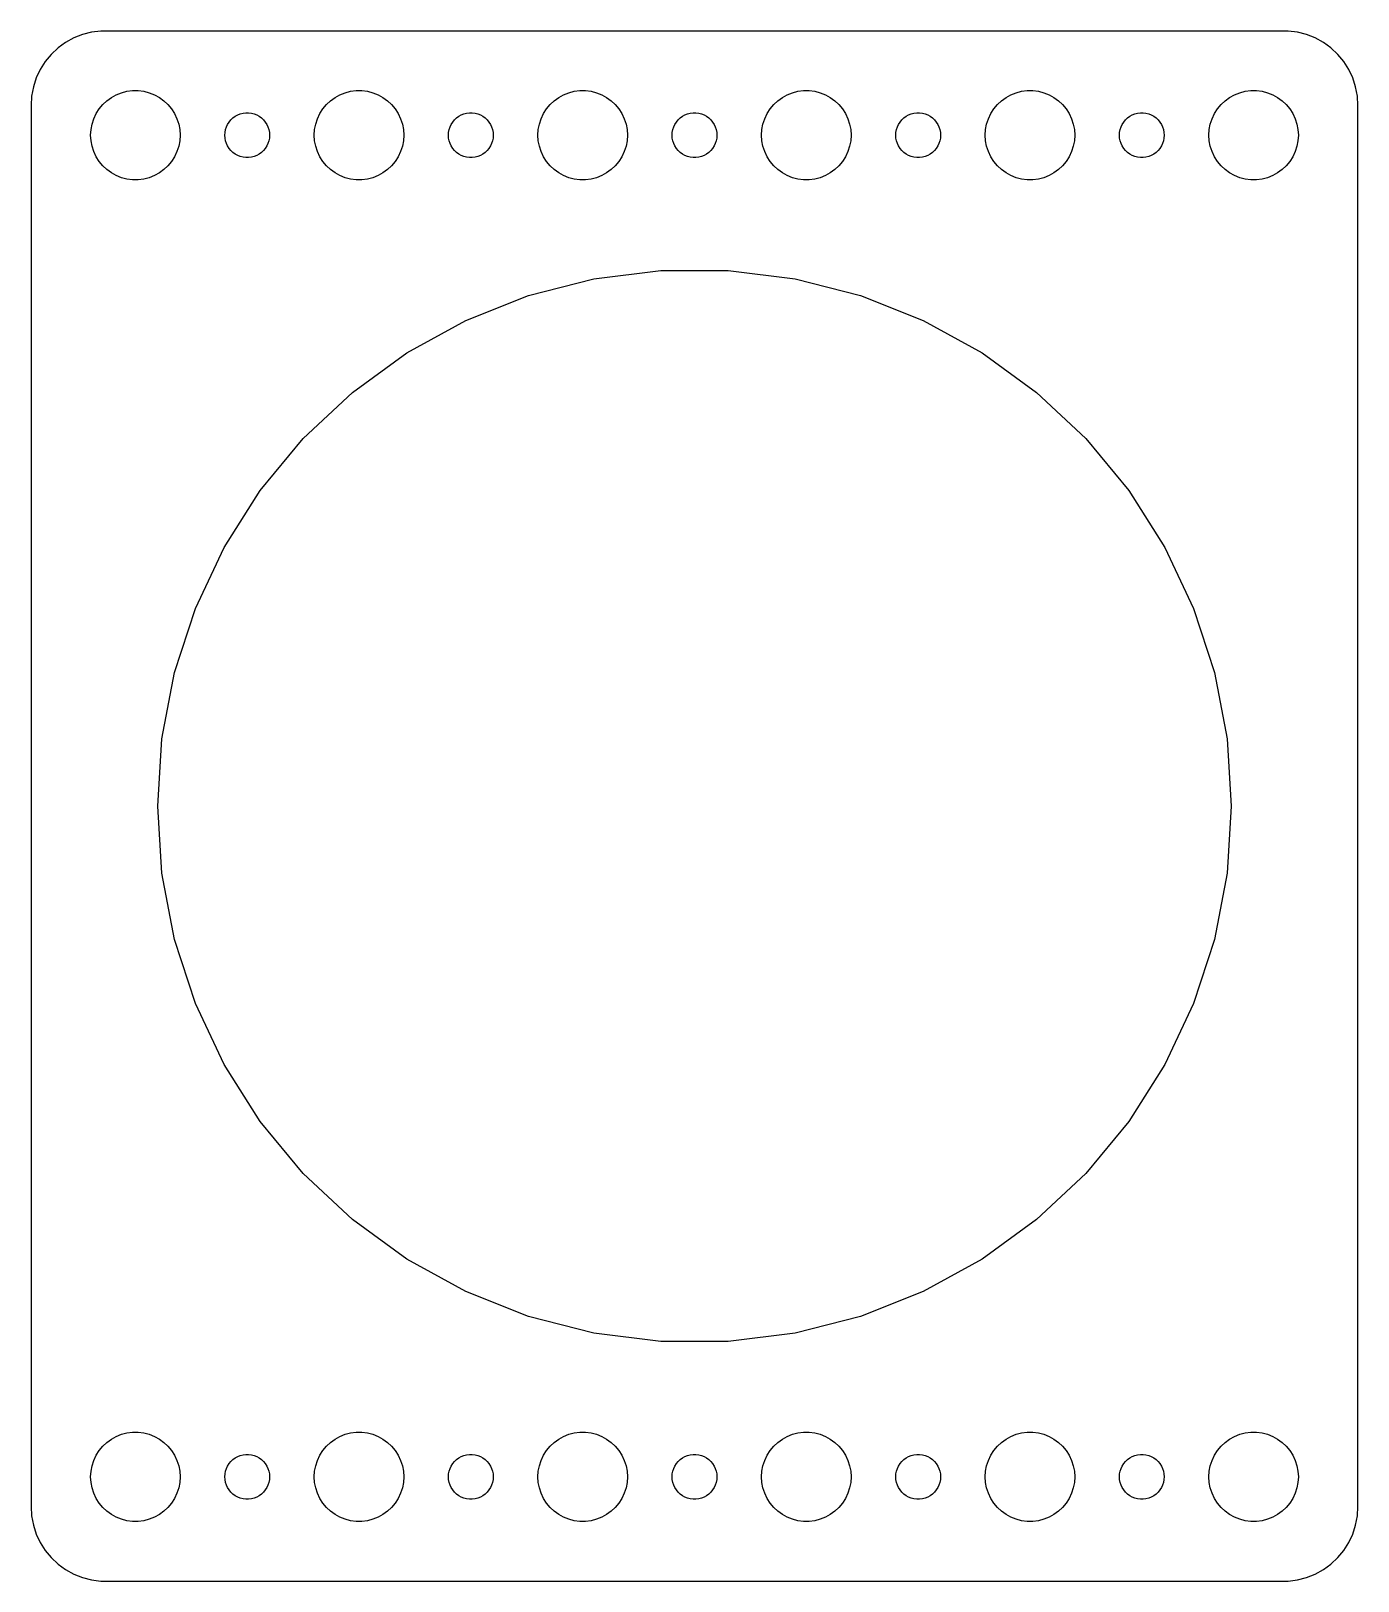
# Model space of a CAD drawing. Header units: metres. Extents: x -44 to 44, y -52 to 52.
import ezdxf

# ---------------------------------------------------------------- set-up
doc = ezdxf.new("R2010")
doc.units = ezdxf.units.M

msp = doc.modelspace()

# ---------------------------------------------------------------- linework, layer by layer
for p, q in [((-39.8139, 51.9901), (-40.4369, 51.9114)), ((39.8139, 51.9901), (-39.8139, 51.9901)), ((40.4369, 51.9114), (39.8139, 51.9901)), ((-42.1791, 51.2216), (-42.6871, 50.8526)), ((-41.6289, 51.5241), (-42.1791, 51.2216)), ((-41.0451, 51.7553), (-41.6289, 51.5241)), ((-40.4369, 51.9114), (-41.0451, 51.7553)), ((41.0451, 51.7553), (40.4369, 51.9114)), ((41.6289, 51.5241), (41.0451, 51.7553)), ((42.1791, 51.2216), (41.6289, 51.5241)), ((42.6871, 50.8526), (42.1791, 51.2216)), ((-43.5451, 49.9389), (-43.8815, 49.4088)), ((-43.1448, 50.4227), (-43.5451, 49.9389)), ((-42.6871, 50.8526), (-43.1448, 50.4227)), ((43.1448, 50.4227), (42.6871, 50.8526)), ((43.5451, 49.9389), (43.1448, 50.4227)), ((43.8815, 49.4088), (43.5451, 49.9389)), ((-43.8815, 49.4088), (-44.1489, 48.8406)), ((44.1489, 48.8406), (43.8815, 49.4088)), ((-44.3429, 48.2434), (-44.4606, 47.6267)), ((-44.1489, 48.8406), (-44.3429, 48.2434)), ((-38.7773, 47.7145), (-38.427, 47.8532)), ((-38.427, 47.8532), (-38.0621, 47.9469)), ((-38.0621, 47.9469), (-37.6884, 47.9941)), ((-37.6884, 47.9941), (-37.3116, 47.9941)), ((-37.3116, 47.9941), (-36.9379, 47.9469)), ((-36.9379, 47.9469), (-36.5729, 47.8532)), ((-36.5729, 47.8532), (-36.2227, 47.7145)), ((-23.7773, 47.7145), (-23.427, 47.8532)), ((-23.427, 47.8532), (-23.0621, 47.9469)), ((-23.0621, 47.9469), (-22.6884, 47.9941)), ((-22.6884, 47.9941), (-22.3116, 47.9941)), ((-22.3116, 47.9941), (-21.9379, 47.9469)), ((-21.9379, 47.9469), (-21.5729, 47.8532)), ((-21.5729, 47.8532), (-21.2227, 47.7145)), ((-8.77733, 47.7145), (-8.42705, 47.8532)), ((-8.42705, 47.8532), (-8.06213, 47.9469)), ((-8.06213, 47.9469), (-7.68837, 47.9941)), ((-7.68837, 47.9941), (-7.31161, 47.9941)), ((-7.31161, 47.9941), (-6.93785, 47.9469)), ((-6.93785, 47.9469), (-6.57294, 47.8532)), ((-6.57294, 47.8532), (-6.22266, 47.7145)), ((6.22266, 47.7145), (6.57294, 47.8532)), ((6.57294, 47.8532), (6.93785, 47.9469)), ((6.93785, 47.9469), (7.31161, 47.9941)), ((7.31161, 47.9941), (7.68837, 47.9941)), ((7.68837, 47.9941), (8.06213, 47.9469)), ((8.06213, 47.9469), (8.42705, 47.8532)), ((8.42705, 47.8532), (8.77733, 47.7145)), ((21.2227, 47.7145), (21.5729, 47.8532)), ((21.5729, 47.8532), (21.9379, 47.9469)), ((21.9379, 47.9469), (22.3116, 47.9941)), ((22.3116, 47.9941), (22.6884, 47.9941)), ((22.6884, 47.9941), (23.0621, 47.9469)), ((23.0621, 47.9469), (23.427, 47.8532)), ((23.427, 47.8532), (23.7773, 47.7145)), ((36.2227, 47.7145), (36.5729, 47.8532)), ((36.5729, 47.8532), (36.9379, 47.9469)), ((36.9379, 47.9469), (37.3116, 47.9941)), ((37.3116, 47.9941), (37.6884, 47.9941)), ((37.6884, 47.9941), (38.0621, 47.9469)), ((38.0621, 47.9469), (38.427, 47.8532)), ((38.427, 47.8532), (38.7773, 47.7145)), ((44.3429, 48.2434), (44.1489, 48.8406)), ((44.4606, 47.6267), (44.3429, 48.2434)), ((-44.4606, 47.6267), (-44.5, 47)), ((-44.5, 47), (-44.5, -47)), ((-39.927, 46.7634), (-39.6869, 47.0536)), ((-39.6869, 47.0536), (-39.4123, 47.3115)), ((-39.4123, 47.3115), (-39.1075, 47.533)), ((-39.1075, 47.533), (-38.7773, 47.7145)), ((-36.2227, 47.7145), (-35.8925, 47.533)), ((-35.8925, 47.533), (-35.5877, 47.3115)), ((-35.5877, 47.3115), (-35.3131, 47.0536)), ((-35.3131, 47.0536), (-35.0729, 46.7634)), ((-24.927, 46.7634), (-24.6869, 47.0536)), ((-24.6869, 47.0536), (-24.4123, 47.3115)), ((-24.4123, 47.3115), (-24.1075, 47.533)), ((-24.1075, 47.533), (-23.7773, 47.7145)), ((-21.2227, 47.7145), (-20.8925, 47.533)), ((-20.8925, 47.533), (-20.5877, 47.3115)), ((-20.5877, 47.3115), (-20.3131, 47.0536)), ((-20.3131, 47.0536), (-20.0729, 46.7634)), ((-9.92705, 46.7634), (-9.6869, 47.0536)), ((-9.6869, 47.0536), (-9.41226, 47.3115)), ((-9.41226, 47.3115), (-9.10747, 47.533)), ((-9.10747, 47.533), (-8.77733, 47.7145)), ((-6.22266, 47.7145), (-5.89252, 47.533)), ((-5.89252, 47.533), (-5.58772, 47.3115)), ((-5.58772, 47.3115), (-5.31308, 47.0536)), ((-5.31308, 47.0536), (-5.07294, 46.7634)), ((5.07294, 46.7634), (5.31308, 47.0536)), ((5.31308, 47.0536), (5.58772, 47.3115)), ((5.58772, 47.3115), (5.89252, 47.533)), ((5.89252, 47.533), (6.22266, 47.7145)), ((8.77733, 47.7145), (9.10747, 47.533)), ((9.10747, 47.533), (9.41226, 47.3115)), ((9.41226, 47.3115), (9.6869, 47.0536)), ((9.6869, 47.0536), (9.92705, 46.7634)), ((20.0729, 46.7634), (20.3131, 47.0536)), ((20.3131, 47.0536), (20.5877, 47.3115)), ((20.5877, 47.3115), (20.8925, 47.533)), ((20.8925, 47.533), (21.2227, 47.7145)), ((23.7773, 47.7145), (24.1075, 47.533)), ((24.1075, 47.533), (24.4123, 47.3115)), ((24.4123, 47.3115), (24.6869, 47.0536)), ((24.6869, 47.0536), (24.927, 46.7634)), ((35.0729, 46.7634), (35.3131, 47.0536)), ((35.3131, 47.0536), (35.5877, 47.3115)), ((35.5877, 47.3115), (35.8925, 47.533)), ((35.8925, 47.533), (36.2227, 47.7145)), ((38.7773, 47.7145), (39.1075, 47.533)), ((39.1075, 47.533), (39.4123, 47.3115)), ((39.4123, 47.3115), (39.6869, 47.0536)), ((39.6869, 47.0536), (39.927, 46.7634)), ((44.5, 47), (44.4606, 47.6267)), ((44.5, -47), (44.5, 47)), ((-40.4057, 45.7461), (-40.2893, 46.1044)), ((-40.2893, 46.1044), (-40.1289, 46.4453)), ((-40.1289, 46.4453), (-39.927, 46.7634)), ((-35.0729, 46.7634), (-34.8711, 46.4453)), ((-34.8711, 46.4453), (-34.7107, 46.1044)), ((-34.7107, 46.1044), (-34.5942, 45.7461)), ((-31.3145, 45.7226), (-31.2135, 45.8817)), ((-31.2135, 45.8817), (-31.0934, 46.0268)), ((-31.0934, 46.0268), (-30.9561, 46.1558)), ((-30.9561, 46.1558), (-30.8037, 46.2665)), ((-30.8037, 46.2665), (-30.6387, 46.3572)), ((-30.6387, 46.3572), (-30.4635, 46.4266)), ((-30.4635, 46.4266), (-30.2811, 46.4734)), ((-30.2811, 46.4734), (-30.0942, 46.497)), ((-30.0942, 46.497), (-29.9058, 46.497)), ((-29.9058, 46.497), (-29.7189, 46.4734)), ((-29.7189, 46.4734), (-29.5365, 46.4266)), ((-29.5365, 46.4266), (-29.3613, 46.3572)), ((-29.3613, 46.3572), (-29.1963, 46.2665)), ((-29.1963, 46.2665), (-29.0439, 46.1558)), ((-29.0439, 46.1558), (-28.9065, 46.0268)), ((-28.9065, 46.0268), (-28.7865, 45.8817)), ((-28.7865, 45.8817), (-28.6855, 45.7226)), ((-25.4057, 45.7461), (-25.2893, 46.1044)), ((-25.2893, 46.1044), (-25.1289, 46.4453)), ((-25.1289, 46.4453), (-24.927, 46.7634)), ((-20.0729, 46.7634), (-19.8711, 46.4453)), ((-19.8711, 46.4453), (-19.7107, 46.1044)), ((-19.7107, 46.1044), (-19.5942, 45.7461)), ((-16.3145, 45.7226), (-16.2135, 45.8817)), ((-16.2135, 45.8817), (-16.0934, 46.0268)), ((-16.0934, 46.0268), (-15.9561, 46.1558)), ((-15.9561, 46.1558), (-15.8037, 46.2665)), ((-15.8037, 46.2665), (-15.6387, 46.3572)), ((-15.6387, 46.3572), (-15.4635, 46.4266)), ((-15.4635, 46.4266), (-15.2811, 46.4734)), ((-15.2811, 46.4734), (-15.0942, 46.497)), ((-15.0942, 46.497), (-14.9058, 46.497)), ((-14.9058, 46.497), (-14.7189, 46.4734)), ((-14.7189, 46.4734), (-14.5365, 46.4266)), ((-14.5365, 46.4266), (-14.3613, 46.3572)), ((-14.3613, 46.3572), (-14.1963, 46.2665)), ((-14.1963, 46.2665), (-14.0439, 46.1558)), ((-14.0439, 46.1558), (-13.9065, 46.0268)), ((-13.9065, 46.0268), (-13.7865, 45.8817)), ((-13.7865, 45.8817), (-13.6855, 45.7226)), ((-10.4057, 45.7461), (-10.2893, 46.1044)), ((-10.2893, 46.1044), (-10.1289, 46.4453)), ((-10.1289, 46.4453), (-9.92705, 46.7634)), ((-5.07294, 46.7634), (-4.87108, 46.4453)), ((-4.87108, 46.4453), (-4.71066, 46.1044)), ((-4.71066, 46.1044), (-4.59424, 45.7461)), ((-1.31445, 45.7226), (-1.21352, 45.8817)), ((-1.21352, 45.8817), (-1.09344, 46.0268)), ((-1.09344, 46.0268), (-0.95613, 46.1558)), ((-0.95613, 46.1558), (-0.80373, 46.2665)), ((-0.80373, 46.2665), (-0.63866, 46.3572)), ((-0.63866, 46.3572), (-0.46352, 46.4266)), ((-0.46352, 46.4266), (-0.28107, 46.4734)), ((-0.28107, 46.4734), (-0.09418, 46.497)), ((-0.09418, 46.497), (0.09418, 46.497)), ((0.09418, 46.497), (0.28107, 46.4734)), ((0.28107, 46.4734), (0.46352, 46.4266)), ((0.46352, 46.4266), (0.63866, 46.3572)), ((0.63866, 46.3572), (0.80373, 46.2665)), ((0.80373, 46.2665), (0.95613, 46.1558)), ((0.95613, 46.1558), (1.09344, 46.0268)), ((1.09344, 46.0268), (1.21352, 45.8817)), ((1.21352, 45.8817), (1.31445, 45.7226)), ((4.59424, 45.7461), (4.71066, 46.1044)), ((4.71066, 46.1044), (4.87108, 46.4453)), ((4.87108, 46.4453), (5.07294, 46.7634)), ((9.92705, 46.7634), (10.1289, 46.4453)), ((10.1289, 46.4453), (10.2893, 46.1044)), ((10.2893, 46.1044), (10.4057, 45.7461)), ((13.6855, 45.7226), (13.7865, 45.8817)), ((13.7865, 45.8817), (13.9065, 46.0268)), ((13.9065, 46.0268), (14.0439, 46.1558)), ((14.0439, 46.1558), (14.1963, 46.2665)), ((14.1963, 46.2665), (14.3613, 46.3572)), ((14.3613, 46.3572), (14.5365, 46.4266)), ((14.5365, 46.4266), (14.7189, 46.4734)), ((14.7189, 46.4734), (14.9058, 46.497)), ((14.9058, 46.497), (15.0942, 46.497)), ((15.0942, 46.497), (15.2811, 46.4734)), ((15.2811, 46.4734), (15.4635, 46.4266)), ((15.4635, 46.4266), (15.6387, 46.3572)), ((15.6387, 46.3572), (15.8037, 46.2665)), ((15.8037, 46.2665), (15.9561, 46.1558)), ((15.9561, 46.1558), (16.0934, 46.0268)), ((16.0934, 46.0268), (16.2135, 45.8817)), ((16.2135, 45.8817), (16.3145, 45.7226)), ((19.5942, 45.7461), (19.7107, 46.1044)), ((19.7107, 46.1044), (19.8711, 46.4453)), ((19.8711, 46.4453), (20.0729, 46.7634)), ((24.927, 46.7634), (25.1289, 46.4453)), ((25.1289, 46.4453), (25.2893, 46.1044)), ((25.2893, 46.1044), (25.4057, 45.7461)), ((28.6855, 45.7226), (28.7865, 45.8817)), ((28.7865, 45.8817), (28.9065, 46.0268)), ((28.9065, 46.0268), (29.0439, 46.1558)), ((29.0439, 46.1558), (29.1963, 46.2665)), ((29.1963, 46.2665), (29.3613, 46.3572)), ((29.3613, 46.3572), (29.5365, 46.4266)), ((29.5365, 46.4266), (29.7189, 46.4734)), ((29.7189, 46.4734), (29.9058, 46.497)), ((29.9058, 46.497), (30.0942, 46.497)), ((30.0942, 46.497), (30.2811, 46.4734)), ((30.2811, 46.4734), (30.4635, 46.4266)), ((30.4635, 46.4266), (30.6387, 46.3572)), ((30.6387, 46.3572), (30.8037, 46.2665)), ((30.8037, 46.2665), (30.9561, 46.1558)), ((30.9561, 46.1558), (31.0934, 46.0268)), ((31.0934, 46.0268), (31.2135, 45.8817)), ((31.2135, 45.8817), (31.3145, 45.7226)), ((34.5942, 45.7461), (34.7107, 46.1044)), ((34.7107, 46.1044), (34.8711, 46.4453)), ((34.8711, 46.4453), (35.0729, 46.7634)), ((39.927, 46.7634), (40.1289, 46.4453)), ((40.1289, 46.4453), (40.2893, 46.1044)), ((40.2893, 46.1044), (40.4057, 45.7461)), ((-40.5, 45), (-40.4763, 45.376)), ((-40.4763, 44.624), (-40.5, 45)), ((-40.4763, 45.376), (-40.4057, 45.7461)), ((-34.5942, 45.7461), (-34.5237, 45.376)), ((-34.5237, 45.376), (-34.5, 45)), ((-34.5, 45), (-34.5237, 44.624)), ((-31.5, 45), (-31.4882, 45.188)), ((-31.4882, 44.812), (-31.5, 45)), ((-31.4882, 45.188), (-31.4529, 45.373)), ((-31.4529, 44.627), (-31.4882, 44.812)), ((-31.4529, 45.373), (-31.3947, 45.5522)), ((-31.3947, 45.5522), (-31.3145, 45.7226)), ((-28.6855, 45.7226), (-28.6053, 45.5522)), ((-28.6053, 45.5522), (-28.5471, 45.373)), ((-28.5471, 45.373), (-28.5118, 45.188)), ((-28.5118, 44.812), (-28.5471, 44.627)), ((-28.5118, 45.188), (-28.5, 45)), ((-28.5, 45), (-28.5118, 44.812)), ((-25.5, 45), (-25.4763, 45.376)), ((-25.4763, 44.624), (-25.5, 45)), ((-25.4763, 45.376), (-25.4057, 45.7461)), ((-19.5942, 45.7461), (-19.5237, 45.376)), ((-19.5237, 45.376), (-19.5, 45)), ((-19.5, 45), (-19.5237, 44.624)), ((-16.5, 45), (-16.4882, 45.188)), ((-16.4882, 44.812), (-16.5, 45)), ((-16.4882, 45.188), (-16.4529, 45.373)), ((-16.4529, 44.627), (-16.4882, 44.812)), ((-16.4529, 45.373), (-16.3947, 45.5522)), ((-16.3947, 45.5522), (-16.3145, 45.7226)), ((-13.6855, 45.7226), (-13.6053, 45.5522)), ((-13.6053, 45.5522), (-13.5471, 45.373)), ((-13.5471, 45.373), (-13.5118, 45.188)), ((-13.5118, 44.812), (-13.5471, 44.627)), ((-13.5118, 45.188), (-13.5, 45)), ((-13.5, 45), (-13.5118, 44.812)), ((-10.5, 45), (-10.4763, 45.376)), ((-10.4763, 44.624), (-10.5, 45)), ((-10.4763, 45.376), (-10.4057, 45.7461)), ((-4.59424, 45.7461), (-4.52365, 45.376)), ((-4.52365, 45.376), (-4.5, 45)), ((-4.5, 45), (-4.52365, 44.624)), ((-1.5, 45), (-1.48816, 45.188)), ((-1.48816, 44.812), (-1.5, 45)), ((-1.48816, 45.188), (-1.45287, 45.373)), ((-1.45287, 44.627), (-1.48816, 44.812)), ((-1.45287, 45.373), (-1.39465, 45.5522)), ((-1.39465, 45.5522), (-1.31445, 45.7226)), ((1.31445, 45.7226), (1.39465, 45.5522)), ((1.39465, 45.5522), (1.45287, 45.373)), ((1.45287, 45.373), (1.48816, 45.188)), ((1.48816, 44.812), (1.45287, 44.627)), ((1.48816, 45.188), (1.5, 45)), ((1.5, 45), (1.48816, 44.812)), ((4.5, 45), (4.52365, 45.376)), ((4.52365, 44.624), (4.5, 45)), ((4.52365, 45.376), (4.59424, 45.7461)), ((10.4057, 45.7461), (10.4763, 45.376)), ((10.4763, 45.376), (10.5, 45)), ((10.5, 45), (10.4763, 44.624)), ((13.5, 45), (13.5118, 45.188)), ((13.5118, 44.812), (13.5, 45)), ((13.5118, 45.188), (13.5471, 45.373)), ((13.5471, 44.627), (13.5118, 44.812)), ((13.5471, 45.373), (13.6053, 45.5522)), ((13.6053, 45.5522), (13.6855, 45.7226)), ((16.3145, 45.7226), (16.3947, 45.5522)), ((16.3947, 45.5522), (16.4529, 45.373)), ((16.4529, 45.373), (16.4882, 45.188)), ((16.4882, 44.812), (16.4529, 44.627)), ((16.4882, 45.188), (16.5, 45)), ((16.5, 45), (16.4882, 44.812)), ((19.5, 45), (19.5237, 45.376)), ((19.5237, 44.624), (19.5, 45)), ((19.5237, 45.376), (19.5942, 45.7461)), ((25.4057, 45.7461), (25.4763, 45.376)), ((25.4763, 45.376), (25.5, 45)), ((25.5, 45), (25.4763, 44.624)), ((28.5, 45), (28.5118, 45.188)), ((28.5118, 44.812), (28.5, 45)), ((28.5118, 45.188), (28.5471, 45.373)), ((28.5471, 44.627), (28.5118, 44.812)), ((28.5471, 45.373), (28.6053, 45.5522)), ((28.6053, 45.5522), (28.6855, 45.7226)), ((31.3145, 45.7226), (31.3947, 45.5522)), ((31.3947, 45.5522), (31.4529, 45.373)), ((31.4529, 45.373), (31.4882, 45.188)), ((31.4882, 44.812), (31.4529, 44.627)), ((31.4882, 45.188), (31.5, 45)), ((31.5, 45), (31.4882, 44.812)), ((34.5, 45), (34.5237, 45.376)), ((34.5237, 44.624), (34.5, 45)), ((34.5237, 45.376), (34.5942, 45.7461)), ((40.4057, 45.7461), (40.4763, 45.376)), ((40.4763, 45.376), (40.5, 45)), ((40.5, 45), (40.4763, 44.624)), ((-40.4057, 44.2539), (-40.4763, 44.624)), ((-40.2893, 43.8956), (-40.4057, 44.2539)), ((-40.1289, 43.5547), (-40.2893, 43.8956)), ((-34.7107, 43.8956), (-34.8711, 43.5547)), ((-34.5942, 44.2539), (-34.7107, 43.8956)), ((-34.5237, 44.624), (-34.5942, 44.2539)), ((-31.3947, 44.4478), (-31.4529, 44.627)), ((-31.3145, 44.2774), (-31.3947, 44.4478)), ((-31.2135, 44.1183), (-31.3145, 44.2774)), ((-31.0934, 43.9732), (-31.2135, 44.1183)), ((-30.9561, 43.8442), (-31.0934, 43.9732)), ((-30.8037, 43.7335), (-30.9561, 43.8442)), ((-30.6387, 43.6428), (-30.8037, 43.7335)), ((-29.1963, 43.7335), (-29.3613, 43.6428)), ((-29.0439, 43.8442), (-29.1963, 43.7335)), ((-28.9065, 43.9732), (-29.0439, 43.8442)), ((-28.7865, 44.1183), (-28.9065, 43.9732)), ((-28.6855, 44.2774), (-28.7865, 44.1183)), ((-28.6053, 44.4478), (-28.6855, 44.2774)), ((-28.5471, 44.627), (-28.6053, 44.4478)), ((-25.4057, 44.2539), (-25.4763, 44.624)), ((-25.2893, 43.8956), (-25.4057, 44.2539)), ((-25.1289, 43.5547), (-25.2893, 43.8956)), ((-19.7107, 43.8956), (-19.8711, 43.5547)), ((-19.5942, 44.2539), (-19.7107, 43.8956)), ((-19.5237, 44.624), (-19.5942, 44.2539)), ((-16.3947, 44.4478), (-16.4529, 44.627)), ((-16.3145, 44.2774), (-16.3947, 44.4478)), ((-16.2135, 44.1183), (-16.3145, 44.2774)), ((-16.0934, 43.9732), (-16.2135, 44.1183)), ((-15.9561, 43.8442), (-16.0934, 43.9732)), ((-15.8037, 43.7335), (-15.9561, 43.8442)), ((-15.6387, 43.6428), (-15.8037, 43.7335)), ((-14.1963, 43.7335), (-14.3613, 43.6428)), ((-14.0439, 43.8442), (-14.1963, 43.7335)), ((-13.9065, 43.9732), (-14.0439, 43.8442)), ((-13.7865, 44.1183), (-13.9065, 43.9732)), ((-13.6855, 44.2774), (-13.7865, 44.1183)), ((-13.6053, 44.4478), (-13.6855, 44.2774)), ((-13.5471, 44.627), (-13.6053, 44.4478)), ((-10.4057, 44.2539), (-10.4763, 44.624)), ((-10.2893, 43.8956), (-10.4057, 44.2539)), ((-10.1289, 43.5547), (-10.2893, 43.8956)), ((-4.71066, 43.8956), (-4.87108, 43.5547)), ((-4.59424, 44.2539), (-4.71066, 43.8956)), ((-4.52365, 44.624), (-4.59424, 44.2539)), ((-1.39465, 44.4478), (-1.45287, 44.627)), ((-1.31445, 44.2774), (-1.39465, 44.4478)), ((-1.21352, 44.1183), (-1.31445, 44.2774)), ((-1.09344, 43.9732), (-1.21352, 44.1183)), ((-0.95613, 43.8442), (-1.09344, 43.9732)), ((-0.80373, 43.7335), (-0.95613, 43.8442)), ((-0.63866, 43.6428), (-0.80373, 43.7335)), ((0.80373, 43.7335), (0.63866, 43.6428)), ((0.95613, 43.8442), (0.80373, 43.7335)), ((1.09344, 43.9732), (0.95613, 43.8442)), ((1.21352, 44.1183), (1.09344, 43.9732)), ((1.31445, 44.2774), (1.21352, 44.1183)), ((1.39465, 44.4478), (1.31445, 44.2774)), ((1.45287, 44.627), (1.39465, 44.4478)), ((4.59424, 44.2539), (4.52365, 44.624)), ((4.71066, 43.8956), (4.59424, 44.2539)), ((4.87108, 43.5547), (4.71066, 43.8956)), ((10.2893, 43.8956), (10.1289, 43.5547)), ((10.4057, 44.2539), (10.2893, 43.8956)), ((10.4763, 44.624), (10.4057, 44.2539)), ((13.6053, 44.4478), (13.5471, 44.627)), ((13.6855, 44.2774), (13.6053, 44.4478)), ((13.7865, 44.1183), (13.6855, 44.2774)), ((13.9065, 43.9732), (13.7865, 44.1183)), ((14.0439, 43.8442), (13.9065, 43.9732)), ((14.1963, 43.7335), (14.0439, 43.8442)), ((14.3613, 43.6428), (14.1963, 43.7335)), ((15.8037, 43.7335), (15.6387, 43.6428)), ((15.9561, 43.8442), (15.8037, 43.7335)), ((16.0934, 43.9732), (15.9561, 43.8442)), ((16.2135, 44.1183), (16.0934, 43.9732)), ((16.3145, 44.2774), (16.2135, 44.1183)), ((16.3947, 44.4478), (16.3145, 44.2774)), ((16.4529, 44.627), (16.3947, 44.4478)), ((19.5942, 44.2539), (19.5237, 44.624)), ((19.7107, 43.8956), (19.5942, 44.2539)), ((19.8711, 43.5547), (19.7107, 43.8956)), ((25.2893, 43.8956), (25.1289, 43.5547)), ((25.4057, 44.2539), (25.2893, 43.8956)), ((25.4763, 44.624), (25.4057, 44.2539)), ((28.6053, 44.4478), (28.5471, 44.627)), ((28.6855, 44.2774), (28.6053, 44.4478)), ((28.7865, 44.1183), (28.6855, 44.2774)), ((28.9065, 43.9732), (28.7865, 44.1183)), ((29.0439, 43.8442), (28.9065, 43.9732)), ((29.1963, 43.7335), (29.0439, 43.8442)), ((29.3613, 43.6428), (29.1963, 43.7335)), ((30.8037, 43.7335), (30.6387, 43.6428)), ((30.9561, 43.8442), (30.8037, 43.7335)), ((31.0934, 43.9732), (30.9561, 43.8442)), ((31.2135, 44.1183), (31.0934, 43.9732)), ((31.3145, 44.2774), (31.2135, 44.1183)), ((31.3947, 44.4478), (31.3145, 44.2774)), ((31.4529, 44.627), (31.3947, 44.4478)), ((34.5942, 44.2539), (34.5237, 44.624)), ((34.7107, 43.8956), (34.5942, 44.2539)), ((34.8711, 43.5547), (34.7107, 43.8956)), ((40.2893, 43.8956), (40.1289, 43.5547)), ((40.4057, 44.2539), (40.2893, 43.8956)), ((40.4763, 44.624), (40.4057, 44.2539)), ((-39.927, 43.2366), (-40.1289, 43.5547)), ((-39.6869, 42.9464), (-39.927, 43.2366)), ((-39.4123, 42.6885), (-39.6869, 42.9464)), ((-39.1075, 42.467), (-39.4123, 42.6885)), ((-35.5877, 42.6885), (-35.8925, 42.467)), ((-35.3131, 42.9464), (-35.5877, 42.6885)), ((-35.0729, 43.2366), (-35.3131, 42.9464)), ((-34.8711, 43.5547), (-35.0729, 43.2366)), ((-30.4635, 43.5734), (-30.6387, 43.6428)), ((-30.2811, 43.5266), (-30.4635, 43.5734)), ((-30.0942, 43.503), (-30.2811, 43.5266)), ((-29.9058, 43.503), (-30.0942, 43.503)), ((-29.7189, 43.5266), (-29.9058, 43.503)), ((-29.5365, 43.5734), (-29.7189, 43.5266)), ((-29.3613, 43.6428), (-29.5365, 43.5734)), ((-24.927, 43.2366), (-25.1289, 43.5547)), ((-24.6869, 42.9464), (-24.927, 43.2366)), ((-24.4123, 42.6885), (-24.6869, 42.9464)), ((-24.1075, 42.467), (-24.4123, 42.6885)), ((-20.5877, 42.6885), (-20.8925, 42.467)), ((-20.3131, 42.9464), (-20.5877, 42.6885)), ((-20.0729, 43.2366), (-20.3131, 42.9464)), ((-19.8711, 43.5547), (-20.0729, 43.2366)), ((-15.4635, 43.5734), (-15.6387, 43.6428)), ((-15.2811, 43.5266), (-15.4635, 43.5734)), ((-15.0942, 43.503), (-15.2811, 43.5266)), ((-14.9058, 43.503), (-15.0942, 43.503)), ((-14.7189, 43.5266), (-14.9058, 43.503)), ((-14.5365, 43.5734), (-14.7189, 43.5266)), ((-14.3613, 43.6428), (-14.5365, 43.5734)), ((-9.92705, 43.2366), (-10.1289, 43.5547)), ((-9.6869, 42.9464), (-9.92705, 43.2366)), ((-9.41226, 42.6885), (-9.6869, 42.9464)), ((-9.10747, 42.467), (-9.41226, 42.6885)), ((-5.58772, 42.6885), (-5.89252, 42.467)), ((-5.31308, 42.9464), (-5.58772, 42.6885)), ((-5.07294, 43.2366), (-5.31308, 42.9464)), ((-4.87108, 43.5547), (-5.07294, 43.2366)), ((-0.46352, 43.5734), (-0.63866, 43.6428)), ((-0.28107, 43.5266), (-0.46352, 43.5734)), ((-0.09418, 43.503), (-0.28107, 43.5266)), ((0.09418, 43.503), (-0.09418, 43.503)), ((0.28107, 43.5266), (0.09418, 43.503)), ((0.46352, 43.5734), (0.28107, 43.5266)), ((0.63866, 43.6428), (0.46352, 43.5734)), ((5.07294, 43.2366), (4.87108, 43.5547)), ((5.31308, 42.9464), (5.07294, 43.2366)), ((5.58772, 42.6885), (5.31308, 42.9464)), ((5.89252, 42.467), (5.58772, 42.6885)), ((9.41226, 42.6885), (9.10747, 42.467)), ((9.6869, 42.9464), (9.41226, 42.6885)), ((9.92705, 43.2366), (9.6869, 42.9464)), ((10.1289, 43.5547), (9.92705, 43.2366)), ((14.5365, 43.5734), (14.3613, 43.6428)), ((14.7189, 43.5266), (14.5365, 43.5734)), ((14.9058, 43.503), (14.7189, 43.5266)), ((15.0942, 43.503), (14.9058, 43.503)), ((15.2811, 43.5266), (15.0942, 43.503)), ((15.4635, 43.5734), (15.2811, 43.5266)), ((15.6387, 43.6428), (15.4635, 43.5734)), ((20.0729, 43.2366), (19.8711, 43.5547)), ((20.3131, 42.9464), (20.0729, 43.2366)), ((20.5877, 42.6885), (20.3131, 42.9464)), ((20.8925, 42.467), (20.5877, 42.6885)), ((24.4123, 42.6885), (24.1075, 42.467)), ((24.6869, 42.9464), (24.4123, 42.6885)), ((24.927, 43.2366), (24.6869, 42.9464)), ((25.1289, 43.5547), (24.927, 43.2366)), ((29.5365, 43.5734), (29.3613, 43.6428)), ((29.7189, 43.5266), (29.5365, 43.5734)), ((29.9058, 43.503), (29.7189, 43.5266)), ((30.0942, 43.503), (29.9058, 43.503)), ((30.2811, 43.5266), (30.0942, 43.503)), ((30.4635, 43.5734), (30.2811, 43.5266)), ((30.6387, 43.6428), (30.4635, 43.5734)), ((35.0729, 43.2366), (34.8711, 43.5547)), ((35.3131, 42.9464), (35.0729, 43.2366)), ((35.5877, 42.6885), (35.3131, 42.9464)), ((35.8925, 42.467), (35.5877, 42.6885)), ((39.4123, 42.6885), (39.1075, 42.467)), ((39.6869, 42.9464), (39.4123, 42.6885)), ((39.927, 43.2366), (39.6869, 42.9464)), ((40.1289, 43.5547), (39.927, 43.2366)), ((-38.7773, 42.2855), (-39.1075, 42.467)), ((-38.427, 42.1468), (-38.7773, 42.2855)), ((-38.0621, 42.0531), (-38.427, 42.1468)), ((-37.6884, 42.0059), (-38.0621, 42.0531)), ((-37.3116, 42.0059), (-37.6884, 42.0059)), ((-36.9379, 42.0531), (-37.3116, 42.0059)), ((-36.5729, 42.1468), (-36.9379, 42.0531)), ((-36.2227, 42.2855), (-36.5729, 42.1468)), ((-35.8925, 42.467), (-36.2227, 42.2855)), ((-23.7773, 42.2855), (-24.1075, 42.467)), ((-23.427, 42.1468), (-23.7773, 42.2855)), ((-23.0621, 42.0531), (-23.427, 42.1468)), ((-22.6884, 42.0059), (-23.0621, 42.0531)), ((-22.3116, 42.0059), (-22.6884, 42.0059)), ((-21.9379, 42.0531), (-22.3116, 42.0059)), ((-21.5729, 42.1468), (-21.9379, 42.0531)), ((-21.2227, 42.2855), (-21.5729, 42.1468)), ((-20.8925, 42.467), (-21.2227, 42.2855)), ((-8.77733, 42.2855), (-9.10747, 42.467)), ((-8.42705, 42.1468), (-8.77733, 42.2855)), ((-8.06213, 42.0531), (-8.42705, 42.1468)), ((-7.68837, 42.0059), (-8.06213, 42.0531)), ((-7.31161, 42.0059), (-7.68837, 42.0059)), ((-6.93785, 42.0531), (-7.31161, 42.0059)), ((-6.57294, 42.1468), (-6.93785, 42.0531)), ((-6.22266, 42.2855), (-6.57294, 42.1468)), ((-5.89252, 42.467), (-6.22266, 42.2855)), ((6.22266, 42.2855), (5.89252, 42.467)), ((6.57294, 42.1468), (6.22266, 42.2855)), ((6.93785, 42.0531), (6.57294, 42.1468)), ((7.31161, 42.0059), (6.93785, 42.0531)), ((7.68837, 42.0059), (7.31161, 42.0059)), ((8.06213, 42.0531), (7.68837, 42.0059)), ((8.42705, 42.1468), (8.06213, 42.0531)), ((8.77733, 42.2855), (8.42705, 42.1468)), ((9.10747, 42.467), (8.77733, 42.2855)), ((21.2227, 42.2855), (20.8925, 42.467)), ((21.5729, 42.1468), (21.2227, 42.2855)), ((21.9379, 42.0531), (21.5729, 42.1468)), ((22.3116, 42.0059), (21.9379, 42.0531)), ((22.6884, 42.0059), (22.3116, 42.0059)), ((23.0621, 42.0531), (22.6884, 42.0059)), ((23.427, 42.1468), (23.0621, 42.0531)), ((23.7773, 42.2855), (23.427, 42.1468)), ((24.1075, 42.467), (23.7773, 42.2855)), ((36.2227, 42.2855), (35.8925, 42.467)), ((36.5729, 42.1468), (36.2227, 42.2855)), ((36.9379, 42.0531), (36.5729, 42.1468)), ((37.3116, 42.0059), (36.9379, 42.0531)), ((37.6884, 42.0059), (37.3116, 42.0059)), ((38.0621, 42.0531), (37.6884, 42.0059)), ((38.427, 42.1468), (38.0621, 42.0531)), ((38.7773, 42.2855), (38.427, 42.1468)), ((39.1075, 42.467), (38.7773, 42.2855)), ((-11.1246, 34.238), (-6.74571, 35.3623)), ((-6.74571, 35.3623), (-2.26045, 35.929)), ((-2.26045, 35.929), (2.26045, 35.929)), ((2.26045, 35.929), (6.74571, 35.3623)), ((6.74571, 35.3623), (11.1246, 34.238)), ((-15.328, 32.5738), (-11.1246, 34.238)), ((11.1246, 34.238), (15.328, 32.5738)), ((-19.2898, 30.3958), (-15.328, 32.5738)), ((15.328, 32.5738), (19.2898, 30.3958)), ((-22.9473, 27.7385), (-19.2898, 30.3958)), ((19.2898, 30.3958), (22.9473, 27.7385)), ((-26.2429, 24.6437), (-22.9473, 27.7385)), ((22.9473, 27.7385), (26.2429, 24.6437)), ((-29.1246, 21.1603), (-26.2429, 24.6437)), ((26.2429, 24.6437), (29.1246, 21.1603)), ((-31.547, 17.3431), (-29.1246, 21.1603)), ((29.1246, 21.1603), (31.547, 17.3431)), ((-33.472, 13.2525), (-31.547, 17.3431)), ((31.547, 17.3431), (33.472, 13.2525)), ((-34.869, 8.95284), (-33.472, 13.2525)), ((33.472, 13.2525), (34.869, 8.95284)), ((-35.7161, 4.51199), (-34.869, 8.95284)), ((34.869, 8.95284), (35.7161, 4.51199)), ((-36, 0), (-35.7161, 4.51199)), ((35.7161, 4.51199), (36, 0)), ((-35.7161, -4.51199), (-36, 0)), ((36, 0), (35.7161, -4.51199)), ((-34.869, -8.95284), (-35.7161, -4.51199)), ((35.7161, -4.51199), (34.869, -8.95284)), ((-33.472, -13.2525), (-34.869, -8.95284)), ((34.869, -8.95284), (33.472, -13.2525)), ((-31.547, -17.3431), (-33.472, -13.2525)), ((33.472, -13.2525), (31.547, -17.3431)), ((-29.1246, -21.1603), (-31.547, -17.3431)), ((31.547, -17.3431), (29.1246, -21.1603)), ((-26.2429, -24.6437), (-29.1246, -21.1603)), ((29.1246, -21.1603), (26.2429, -24.6437)), ((-22.9473, -27.7385), (-26.2429, -24.6437)), ((26.2429, -24.6437), (22.9473, -27.7385)), ((-19.2898, -30.3958), (-22.9473, -27.7385)), ((22.9473, -27.7385), (19.2898, -30.3958)), ((-15.328, -32.5738), (-19.2898, -30.3958)), ((19.2898, -30.3958), (15.328, -32.5738)), ((-11.1246, -34.238), (-15.328, -32.5738)), ((15.328, -32.5738), (11.1246, -34.238)), ((-6.74571, -35.3623), (-11.1246, -34.238)), ((11.1246, -34.238), (6.74571, -35.3623)), ((-2.26045, -35.929), (-6.74571, -35.3623)), ((2.26045, -35.929), (-2.26045, -35.929)), ((6.74571, -35.3623), (2.26045, -35.929)), ((-39.4123, -42.6885), (-39.1075, -42.467)), ((-39.1075, -42.467), (-38.7773, -42.2855)), ((-38.7773, -42.2855), (-38.427, -42.1468)), ((-38.427, -42.1468), (-38.0621, -42.0531)), ((-38.0621, -42.0531), (-37.6884, -42.0059)), ((-37.6884, -42.0059), (-37.3116, -42.0059)), ((-37.3116, -42.0059), (-36.9379, -42.0531)), ((-36.9379, -42.0531), (-36.5729, -42.1468)), ((-36.5729, -42.1468), (-36.2227, -42.2855)), ((-36.2227, -42.2855), (-35.8925, -42.467)), ((-35.8925, -42.467), (-35.5877, -42.6885)), ((-24.4123, -42.6885), (-24.1075, -42.467)), ((-24.1075, -42.467), (-23.7773, -42.2855)), ((-23.7773, -42.2855), (-23.427, -42.1468)), ((-23.427, -42.1468), (-23.0621, -42.0531)), ((-23.0621, -42.0531), (-22.6884, -42.0059)), ((-22.6884, -42.0059), (-22.3116, -42.0059)), ((-22.3116, -42.0059), (-21.9379, -42.0531)), ((-21.9379, -42.0531), (-21.5729, -42.1468)), ((-21.5729, -42.1468), (-21.2227, -42.2855)), ((-21.2227, -42.2855), (-20.8925, -42.467)), ((-20.8925, -42.467), (-20.5877, -42.6885)), ((-9.41226, -42.6885), (-9.10747, -42.467)), ((-9.10747, -42.467), (-8.77733, -42.2855)), ((-8.77733, -42.2855), (-8.42705, -42.1468)), ((-8.42705, -42.1468), (-8.06213, -42.0531)), ((-8.06213, -42.0531), (-7.68837, -42.0059)), ((-7.68837, -42.0059), (-7.31161, -42.0059)), ((-7.31161, -42.0059), (-6.93785, -42.0531)), ((-6.93785, -42.0531), (-6.57294, -42.1468)), ((-6.57294, -42.1468), (-6.22266, -42.2855)), ((-6.22266, -42.2855), (-5.89252, -42.467)), ((-5.89252, -42.467), (-5.58772, -42.6885)), ((5.58772, -42.6885), (5.89252, -42.467)), ((5.89252, -42.467), (6.22266, -42.2855)), ((6.22266, -42.2855), (6.57294, -42.1468)), ((6.57294, -42.1468), (6.93785, -42.0531)), ((6.93785, -42.0531), (7.31161, -42.0059)), ((7.31161, -42.0059), (7.68837, -42.0059)), ((7.68837, -42.0059), (8.06213, -42.0531)), ((8.06213, -42.0531), (8.42705, -42.1468)), ((8.42705, -42.1468), (8.77733, -42.2855)), ((8.77733, -42.2855), (9.10747, -42.467)), ((9.10747, -42.467), (9.41226, -42.6885)), ((20.5877, -42.6885), (20.8925, -42.467)), ((20.8925, -42.467), (21.2227, -42.2855)), ((21.2227, -42.2855), (21.5729, -42.1468)), ((21.5729, -42.1468), (21.9379, -42.0531)), ((21.9379, -42.0531), (22.3116, -42.0059)), ((22.3116, -42.0059), (22.6884, -42.0059)), ((22.6884, -42.0059), (23.0621, -42.0531)), ((23.0621, -42.0531), (23.427, -42.1468)), ((23.427, -42.1468), (23.7773, -42.2855)), ((23.7773, -42.2855), (24.1075, -42.467)), ((24.1075, -42.467), (24.4123, -42.6885)), ((35.5877, -42.6885), (35.8925, -42.467)), ((35.8925, -42.467), (36.2227, -42.2855)), ((36.2227, -42.2855), (36.5729, -42.1468)), ((36.5729, -42.1468), (36.9379, -42.0531)), ((36.9379, -42.0531), (37.3116, -42.0059)), ((37.3116, -42.0059), (37.6884, -42.0059)), ((37.6884, -42.0059), (38.0621, -42.0531)), ((38.0621, -42.0531), (38.427, -42.1468)), ((38.427, -42.1468), (38.7773, -42.2855)), ((38.7773, -42.2855), (39.1075, -42.467)), ((39.1075, -42.467), (39.4123, -42.6885)), ((-40.2893, -43.8956), (-40.1289, -43.5547)), ((-40.1289, -43.5547), (-39.927, -43.2366)), ((-39.927, -43.2366), (-39.6869, -42.9464)), ((-39.6869, -42.9464), (-39.4123, -42.6885)), ((-35.5877, -42.6885), (-35.3131, -42.9464)), ((-35.3131, -42.9464), (-35.0729, -43.2366)), ((-35.0729, -43.2366), (-34.8711, -43.5547)), ((-34.8711, -43.5547), (-34.7107, -43.8956)), ((-30.8037, -43.7335), (-30.6387, -43.6428)), ((-30.6387, -43.6428), (-30.4635, -43.5734)), ((-30.4635, -43.5734), (-30.2811, -43.5266)), ((-30.2811, -43.5266), (-30.0942, -43.503)), ((-30.0942, -43.503), (-29.9058, -43.503)), ((-29.9058, -43.503), (-29.7189, -43.5266)), ((-29.7189, -43.5266), (-29.5365, -43.5734)), ((-29.5365, -43.5734), (-29.3613, -43.6428)), ((-29.3613, -43.6428), (-29.1963, -43.7335)), ((-25.2893, -43.8956), (-25.1289, -43.5547)), ((-25.1289, -43.5547), (-24.927, -43.2366)), ((-24.927, -43.2366), (-24.6869, -42.9464)), ((-24.6869, -42.9464), (-24.4123, -42.6885)), ((-20.5877, -42.6885), (-20.3131, -42.9464)), ((-20.3131, -42.9464), (-20.0729, -43.2366)), ((-20.0729, -43.2366), (-19.8711, -43.5547)), ((-19.8711, -43.5547), (-19.7107, -43.8956)), ((-15.8037, -43.7335), (-15.6387, -43.6428)), ((-15.6387, -43.6428), (-15.4635, -43.5734)), ((-15.4635, -43.5734), (-15.2811, -43.5266)), ((-15.2811, -43.5266), (-15.0942, -43.503)), ((-15.0942, -43.503), (-14.9058, -43.503)), ((-14.9058, -43.503), (-14.7189, -43.5266)), ((-14.7189, -43.5266), (-14.5365, -43.5734)), ((-14.5365, -43.5734), (-14.3613, -43.6428)), ((-14.3613, -43.6428), (-14.1963, -43.7335)), ((-10.2893, -43.8956), (-10.1289, -43.5547)), ((-10.1289, -43.5547), (-9.92705, -43.2366)), ((-9.92705, -43.2366), (-9.6869, -42.9464)), ((-9.6869, -42.9464), (-9.41226, -42.6885)), ((-5.58772, -42.6885), (-5.31308, -42.9464)), ((-5.31308, -42.9464), (-5.07294, -43.2366)), ((-5.07294, -43.2366), (-4.87108, -43.5547)), ((-4.87108, -43.5547), (-4.71066, -43.8956)), ((-0.80373, -43.7335), (-0.63866, -43.6428)), ((-0.63866, -43.6428), (-0.46352, -43.5734)), ((-0.46352, -43.5734), (-0.28107, -43.5266)), ((-0.28107, -43.5266), (-0.09418, -43.503)), ((-0.09418, -43.503), (0.09418, -43.503)), ((0.09418, -43.503), (0.28107, -43.5266)), ((0.28107, -43.5266), (0.46352, -43.5734)), ((0.46352, -43.5734), (0.63866, -43.6428)), ((0.63866, -43.6428), (0.80373, -43.7335)), ((4.71066, -43.8956), (4.87108, -43.5547)), ((4.87108, -43.5547), (5.07294, -43.2366)), ((5.07294, -43.2366), (5.31308, -42.9464)), ((5.31308, -42.9464), (5.58772, -42.6885)), ((9.41226, -42.6885), (9.6869, -42.9464)), ((9.6869, -42.9464), (9.92705, -43.2366)), ((9.92705, -43.2366), (10.1289, -43.5547)), ((10.1289, -43.5547), (10.2893, -43.8956)), ((14.1963, -43.7335), (14.3613, -43.6428)), ((14.3613, -43.6428), (14.5365, -43.5734)), ((14.5365, -43.5734), (14.7189, -43.5266)), ((14.7189, -43.5266), (14.9058, -43.503)), ((14.9058, -43.503), (15.0942, -43.503)), ((15.0942, -43.503), (15.2811, -43.5266)), ((15.2811, -43.5266), (15.4635, -43.5734)), ((15.4635, -43.5734), (15.6387, -43.6428)), ((15.6387, -43.6428), (15.8037, -43.7335)), ((19.7107, -43.8956), (19.8711, -43.5547)), ((19.8711, -43.5547), (20.0729, -43.2366)), ((20.0729, -43.2366), (20.3131, -42.9464)), ((20.3131, -42.9464), (20.5877, -42.6885)), ((24.4123, -42.6885), (24.6869, -42.9464)), ((24.6869, -42.9464), (24.927, -43.2366)), ((24.927, -43.2366), (25.1289, -43.5547)), ((25.1289, -43.5547), (25.2893, -43.8956)), ((29.1963, -43.7335), (29.3613, -43.6428)), ((29.3613, -43.6428), (29.5365, -43.5734)), ((29.5365, -43.5734), (29.7189, -43.5266)), ((29.7189, -43.5266), (29.9058, -43.503)), ((29.9058, -43.503), (30.0942, -43.503)), ((30.0942, -43.503), (30.2811, -43.5266)), ((30.2811, -43.5266), (30.4635, -43.5734)), ((30.4635, -43.5734), (30.6387, -43.6428)), ((30.6387, -43.6428), (30.8037, -43.7335)), ((34.7107, -43.8956), (34.8711, -43.5547)), ((34.8711, -43.5547), (35.0729, -43.2366)), ((35.0729, -43.2366), (35.3131, -42.9464)), ((35.3131, -42.9464), (35.5877, -42.6885)), ((39.4123, -42.6885), (39.6869, -42.9464)), ((39.6869, -42.9464), (39.927, -43.2366)), ((39.927, -43.2366), (40.1289, -43.5547)), ((40.1289, -43.5547), (40.2893, -43.8956)), ((-40.5, -45), (-40.4763, -44.624)), ((-40.4763, -44.624), (-40.4057, -44.2539)), ((-40.4057, -44.2539), (-40.2893, -43.8956)), ((-34.7107, -43.8956), (-34.5942, -44.2539)), ((-34.5942, -44.2539), (-34.5237, -44.624)), ((-34.5237, -44.624), (-34.5, -45)), ((-31.4882, -44.812), (-31.4529, -44.627)), ((-31.4529, -44.627), (-31.3947, -44.4478)), ((-31.3947, -44.4478), (-31.3145, -44.2774)), ((-31.3145, -44.2774), (-31.2135, -44.1183)), ((-31.2135, -44.1183), (-31.0934, -43.9732)), ((-31.0934, -43.9732), (-30.9561, -43.8442)), ((-30.9561, -43.8442), (-30.8037, -43.7335)), ((-29.1963, -43.7335), (-29.0439, -43.8442)), ((-29.0439, -43.8442), (-28.9065, -43.9732)), ((-28.9065, -43.9732), (-28.7865, -44.1183)), ((-28.7865, -44.1183), (-28.6855, -44.2774)), ((-28.6855, -44.2774), (-28.6053, -44.4478)), ((-28.6053, -44.4478), (-28.5471, -44.627)), ((-28.5471, -44.627), (-28.5118, -44.812)), ((-25.5, -45), (-25.4763, -44.624)), ((-25.4763, -44.624), (-25.4057, -44.2539)), ((-25.4057, -44.2539), (-25.2893, -43.8956)), ((-19.7107, -43.8956), (-19.5942, -44.2539)), ((-19.5942, -44.2539), (-19.5237, -44.624)), ((-19.5237, -44.624), (-19.5, -45)), ((-16.4882, -44.812), (-16.4529, -44.627)), ((-16.4529, -44.627), (-16.3947, -44.4478)), ((-16.3947, -44.4478), (-16.3145, -44.2774)), ((-16.3145, -44.2774), (-16.2135, -44.1183)), ((-16.2135, -44.1183), (-16.0934, -43.9732)), ((-16.0934, -43.9732), (-15.9561, -43.8442)), ((-15.9561, -43.8442), (-15.8037, -43.7335)), ((-14.1963, -43.7335), (-14.0439, -43.8442)), ((-14.0439, -43.8442), (-13.9065, -43.9732)), ((-13.9065, -43.9732), (-13.7865, -44.1183)), ((-13.7865, -44.1183), (-13.6855, -44.2774)), ((-13.6855, -44.2774), (-13.6053, -44.4478)), ((-13.6053, -44.4478), (-13.5471, -44.627)), ((-13.5471, -44.627), (-13.5118, -44.812)), ((-10.5, -45), (-10.4763, -44.624)), ((-10.4763, -44.624), (-10.4057, -44.2539)), ((-10.4057, -44.2539), (-10.2893, -43.8956)), ((-4.71066, -43.8956), (-4.59424, -44.2539)), ((-4.59424, -44.2539), (-4.52365, -44.624)), ((-4.52365, -44.624), (-4.5, -45)), ((-1.48816, -44.812), (-1.45287, -44.627)), ((-1.45287, -44.627), (-1.39465, -44.4478)), ((-1.39465, -44.4478), (-1.31445, -44.2774)), ((-1.31445, -44.2774), (-1.21352, -44.1183)), ((-1.21352, -44.1183), (-1.09344, -43.9732)), ((-1.09344, -43.9732), (-0.95613, -43.8442)), ((-0.95613, -43.8442), (-0.80373, -43.7335)), ((0.80373, -43.7335), (0.95613, -43.8442)), ((0.95613, -43.8442), (1.09344, -43.9732)), ((1.09344, -43.9732), (1.21352, -44.1183)), ((1.21352, -44.1183), (1.31445, -44.2774)), ((1.31445, -44.2774), (1.39465, -44.4478)), ((1.39465, -44.4478), (1.45287, -44.627)), ((1.45287, -44.627), (1.48816, -44.812)), ((4.5, -45), (4.52365, -44.624)), ((4.52365, -44.624), (4.59424, -44.2539)), ((4.59424, -44.2539), (4.71066, -43.8956)), ((10.2893, -43.8956), (10.4057, -44.2539)), ((10.4057, -44.2539), (10.4763, -44.624)), ((10.4763, -44.624), (10.5, -45)), ((13.5118, -44.812), (13.5471, -44.627)), ((13.5471, -44.627), (13.6053, -44.4478)), ((13.6053, -44.4478), (13.6855, -44.2774)), ((13.6855, -44.2774), (13.7865, -44.1183)), ((13.7865, -44.1183), (13.9065, -43.9732)), ((13.9065, -43.9732), (14.0439, -43.8442)), ((14.0439, -43.8442), (14.1963, -43.7335)), ((15.8037, -43.7335), (15.9561, -43.8442)), ((15.9561, -43.8442), (16.0934, -43.9732)), ((16.0934, -43.9732), (16.2135, -44.1183)), ((16.2135, -44.1183), (16.3145, -44.2774)), ((16.3145, -44.2774), (16.3947, -44.4478)), ((16.3947, -44.4478), (16.4529, -44.627)), ((16.4529, -44.627), (16.4882, -44.812)), ((19.5, -45), (19.5237, -44.624)), ((19.5237, -44.624), (19.5942, -44.2539)), ((19.5942, -44.2539), (19.7107, -43.8956)), ((25.2893, -43.8956), (25.4057, -44.2539)), ((25.4057, -44.2539), (25.4763, -44.624)), ((25.4763, -44.624), (25.5, -45)), ((28.5118, -44.812), (28.5471, -44.627)), ((28.5471, -44.627), (28.6053, -44.4478)), ((28.6053, -44.4478), (28.6855, -44.2774)), ((28.6855, -44.2774), (28.7865, -44.1183)), ((28.7865, -44.1183), (28.9065, -43.9732)), ((28.9065, -43.9732), (29.0439, -43.8442)), ((29.0439, -43.8442), (29.1963, -43.7335)), ((30.8037, -43.7335), (30.9561, -43.8442)), ((30.9561, -43.8442), (31.0934, -43.9732)), ((31.0934, -43.9732), (31.2135, -44.1183)), ((31.2135, -44.1183), (31.3145, -44.2774)), ((31.3145, -44.2774), (31.3947, -44.4478)), ((31.3947, -44.4478), (31.4529, -44.627)), ((31.4529, -44.627), (31.4882, -44.812)), ((34.5, -45), (34.5237, -44.624)), ((34.5237, -44.624), (34.5942, -44.2539)), ((34.5942, -44.2539), (34.7107, -43.8956)), ((40.2893, -43.8956), (40.4057, -44.2539)), ((40.4057, -44.2539), (40.4763, -44.624)), ((40.4763, -44.624), (40.5, -45)), ((-40.4763, -45.376), (-40.5, -45)), ((-40.4057, -45.7461), (-40.4763, -45.376)), ((-40.2893, -46.1044), (-40.4057, -45.7461)), ((-34.5942, -45.7461), (-34.7107, -46.1044)), ((-34.5237, -45.376), (-34.5942, -45.7461)), ((-34.5, -45), (-34.5237, -45.376)), ((-31.5, -45), (-31.4882, -44.812)), ((-31.4882, -45.188), (-31.5, -45)), ((-31.4529, -45.373), (-31.4882, -45.188)), ((-31.3947, -45.5522), (-31.4529, -45.373)), ((-31.3145, -45.7226), (-31.3947, -45.5522)), ((-31.2135, -45.8817), (-31.3145, -45.7226)), ((-28.6855, -45.7226), (-28.7865, -45.8817)), ((-28.6053, -45.5522), (-28.6855, -45.7226)), ((-28.5471, -45.373), (-28.6053, -45.5522)), ((-28.5118, -45.188), (-28.5471, -45.373)), ((-28.5118, -44.812), (-28.5, -45)), ((-28.5, -45), (-28.5118, -45.188)), ((-25.4763, -45.376), (-25.5, -45)), ((-25.4057, -45.7461), (-25.4763, -45.376)), ((-25.2893, -46.1044), (-25.4057, -45.7461)), ((-19.5942, -45.7461), (-19.7107, -46.1044)), ((-19.5237, -45.376), (-19.5942, -45.7461)), ((-19.5, -45), (-19.5237, -45.376)), ((-16.5, -45), (-16.4882, -44.812)), ((-16.4882, -45.188), (-16.5, -45)), ((-16.4529, -45.373), (-16.4882, -45.188)), ((-16.3947, -45.5522), (-16.4529, -45.373)), ((-16.3145, -45.7226), (-16.3947, -45.5522)), ((-16.2135, -45.8817), (-16.3145, -45.7226)), ((-13.6855, -45.7226), (-13.7865, -45.8817)), ((-13.6053, -45.5522), (-13.6855, -45.7226)), ((-13.5471, -45.373), (-13.6053, -45.5522)), ((-13.5118, -45.188), (-13.5471, -45.373)), ((-13.5118, -44.812), (-13.5, -45)), ((-13.5, -45), (-13.5118, -45.188)), ((-10.4763, -45.376), (-10.5, -45)), ((-10.4057, -45.7461), (-10.4763, -45.376)), ((-10.2893, -46.1044), (-10.4057, -45.7461)), ((-4.59424, -45.7461), (-4.71066, -46.1044)), ((-4.52365, -45.376), (-4.59424, -45.7461)), ((-4.5, -45), (-4.52365, -45.376)), ((-1.5, -45), (-1.48816, -44.812)), ((-1.48816, -45.188), (-1.5, -45)), ((-1.45287, -45.373), (-1.48816, -45.188)), ((-1.39465, -45.5522), (-1.45287, -45.373)), ((-1.31445, -45.7226), (-1.39465, -45.5522)), ((-1.21352, -45.8817), (-1.31445, -45.7226)), ((1.31445, -45.7226), (1.21352, -45.8817)), ((1.39465, -45.5522), (1.31445, -45.7226)), ((1.45287, -45.373), (1.39465, -45.5522)), ((1.48816, -45.188), (1.45287, -45.373)), ((1.48816, -44.812), (1.5, -45)), ((1.5, -45), (1.48816, -45.188)), ((4.52365, -45.376), (4.5, -45)), ((4.59424, -45.7461), (4.52365, -45.376)), ((4.71066, -46.1044), (4.59424, -45.7461)), ((10.4057, -45.7461), (10.2893, -46.1044)), ((10.4763, -45.376), (10.4057, -45.7461)), ((10.5, -45), (10.4763, -45.376)), ((13.5, -45), (13.5118, -44.812)), ((13.5118, -45.188), (13.5, -45)), ((13.5471, -45.373), (13.5118, -45.188)), ((13.6053, -45.5522), (13.5471, -45.373)), ((13.6855, -45.7226), (13.6053, -45.5522)), ((13.7865, -45.8817), (13.6855, -45.7226)), ((16.3145, -45.7226), (16.2135, -45.8817)), ((16.3947, -45.5522), (16.3145, -45.7226)), ((16.4529, -45.373), (16.3947, -45.5522)), ((16.4882, -45.188), (16.4529, -45.373)), ((16.4882, -44.812), (16.5, -45)), ((16.5, -45), (16.4882, -45.188)), ((19.5237, -45.376), (19.5, -45)), ((19.5942, -45.7461), (19.5237, -45.376)), ((19.7107, -46.1044), (19.5942, -45.7461)), ((25.4057, -45.7461), (25.2893, -46.1044)), ((25.4763, -45.376), (25.4057, -45.7461)), ((25.5, -45), (25.4763, -45.376)), ((28.5, -45), (28.5118, -44.812)), ((28.5118, -45.188), (28.5, -45)), ((28.5471, -45.373), (28.5118, -45.188)), ((28.6053, -45.5522), (28.5471, -45.373)), ((28.6855, -45.7226), (28.6053, -45.5522)), ((28.7865, -45.8817), (28.6855, -45.7226)), ((31.3145, -45.7226), (31.2135, -45.8817)), ((31.3947, -45.5522), (31.3145, -45.7226)), ((31.4529, -45.373), (31.3947, -45.5522)), ((31.4882, -45.188), (31.4529, -45.373)), ((31.4882, -44.812), (31.5, -45)), ((31.5, -45), (31.4882, -45.188)), ((34.5237, -45.376), (34.5, -45)), ((34.5942, -45.7461), (34.5237, -45.376)), ((34.7107, -46.1044), (34.5942, -45.7461)), ((40.4057, -45.7461), (40.2893, -46.1044)), ((40.4763, -45.376), (40.4057, -45.7461)), ((40.5, -45), (40.4763, -45.376)), ((-40.1289, -46.4453), (-40.2893, -46.1044)), ((-39.927, -46.7634), (-40.1289, -46.4453)), ((-39.6869, -47.0536), (-39.927, -46.7634)), ((-35.0729, -46.7634), (-35.3131, -47.0536)), ((-34.8711, -46.4453), (-35.0729, -46.7634)), ((-34.7107, -46.1044), (-34.8711, -46.4453)), ((-31.0934, -46.0268), (-31.2135, -45.8817)), ((-30.9561, -46.1558), (-31.0934, -46.0268)), ((-30.8037, -46.2665), (-30.9561, -46.1558)), ((-30.6387, -46.3572), (-30.8037, -46.2665)), ((-30.4635, -46.4266), (-30.6387, -46.3572)), ((-30.2811, -46.4734), (-30.4635, -46.4266)), ((-30.0942, -46.497), (-30.2811, -46.4734)), ((-29.9058, -46.497), (-30.0942, -46.497)), ((-29.7189, -46.4734), (-29.9058, -46.497)), ((-29.5365, -46.4266), (-29.7189, -46.4734)), ((-29.3613, -46.3572), (-29.5365, -46.4266)), ((-29.1963, -46.2665), (-29.3613, -46.3572)), ((-29.0439, -46.1558), (-29.1963, -46.2665)), ((-28.9065, -46.0268), (-29.0439, -46.1558)), ((-28.7865, -45.8817), (-28.9065, -46.0268)), ((-25.1289, -46.4453), (-25.2893, -46.1044)), ((-24.927, -46.7634), (-25.1289, -46.4453)), ((-24.6869, -47.0536), (-24.927, -46.7634)), ((-20.0729, -46.7634), (-20.3131, -47.0536)), ((-19.8711, -46.4453), (-20.0729, -46.7634)), ((-19.7107, -46.1044), (-19.8711, -46.4453)), ((-16.0934, -46.0268), (-16.2135, -45.8817)), ((-15.9561, -46.1558), (-16.0934, -46.0268)), ((-15.8037, -46.2665), (-15.9561, -46.1558)), ((-15.6387, -46.3572), (-15.8037, -46.2665)), ((-15.4635, -46.4266), (-15.6387, -46.3572)), ((-15.2811, -46.4734), (-15.4635, -46.4266)), ((-15.0942, -46.497), (-15.2811, -46.4734)), ((-14.9058, -46.497), (-15.0942, -46.497)), ((-14.7189, -46.4734), (-14.9058, -46.497)), ((-14.5365, -46.4266), (-14.7189, -46.4734)), ((-14.3613, -46.3572), (-14.5365, -46.4266)), ((-14.1963, -46.2665), (-14.3613, -46.3572)), ((-14.0439, -46.1558), (-14.1963, -46.2665)), ((-13.9065, -46.0268), (-14.0439, -46.1558)), ((-13.7865, -45.8817), (-13.9065, -46.0268)), ((-10.1289, -46.4453), (-10.2893, -46.1044)), ((-9.92705, -46.7634), (-10.1289, -46.4453)), ((-9.6869, -47.0536), (-9.92705, -46.7634)), ((-5.07294, -46.7634), (-5.31308, -47.0536)), ((-4.87108, -46.4453), (-5.07294, -46.7634)), ((-4.71066, -46.1044), (-4.87108, -46.4453)), ((-1.09344, -46.0268), (-1.21352, -45.8817)), ((-0.95613, -46.1558), (-1.09344, -46.0268)), ((-0.80373, -46.2665), (-0.95613, -46.1558)), ((-0.63866, -46.3572), (-0.80373, -46.2665)), ((-0.46352, -46.4266), (-0.63866, -46.3572)), ((-0.28107, -46.4734), (-0.46352, -46.4266)), ((-0.09418, -46.497), (-0.28107, -46.4734)), ((0.09418, -46.497), (-0.09418, -46.497)), ((0.28107, -46.4734), (0.09418, -46.497)), ((0.46352, -46.4266), (0.28107, -46.4734)), ((0.63866, -46.3572), (0.46352, -46.4266)), ((0.80373, -46.2665), (0.63866, -46.3572)), ((0.95613, -46.1558), (0.80373, -46.2665)), ((1.09344, -46.0268), (0.95613, -46.1558)), ((1.21352, -45.8817), (1.09344, -46.0268)), ((4.87108, -46.4453), (4.71066, -46.1044)), ((5.07294, -46.7634), (4.87108, -46.4453)), ((5.31308, -47.0536), (5.07294, -46.7634)), ((9.92705, -46.7634), (9.6869, -47.0536)), ((10.1289, -46.4453), (9.92705, -46.7634)), ((10.2893, -46.1044), (10.1289, -46.4453)), ((13.9065, -46.0268), (13.7865, -45.8817)), ((14.0439, -46.1558), (13.9065, -46.0268)), ((14.1963, -46.2665), (14.0439, -46.1558)), ((14.3613, -46.3572), (14.1963, -46.2665)), ((14.5365, -46.4266), (14.3613, -46.3572)), ((14.7189, -46.4734), (14.5365, -46.4266)), ((14.9058, -46.497), (14.7189, -46.4734)), ((15.0942, -46.497), (14.9058, -46.497)), ((15.2811, -46.4734), (15.0942, -46.497)), ((15.4635, -46.4266), (15.2811, -46.4734)), ((15.6387, -46.3572), (15.4635, -46.4266)), ((15.8037, -46.2665), (15.6387, -46.3572)), ((15.9561, -46.1558), (15.8037, -46.2665)), ((16.0934, -46.0268), (15.9561, -46.1558)), ((16.2135, -45.8817), (16.0934, -46.0268)), ((19.8711, -46.4453), (19.7107, -46.1044)), ((20.0729, -46.7634), (19.8711, -46.4453)), ((20.3131, -47.0536), (20.0729, -46.7634)), ((24.927, -46.7634), (24.6869, -47.0536)), ((25.1289, -46.4453), (24.927, -46.7634)), ((25.2893, -46.1044), (25.1289, -46.4453)), ((28.9065, -46.0268), (28.7865, -45.8817)), ((29.0439, -46.1558), (28.9065, -46.0268)), ((29.1963, -46.2665), (29.0439, -46.1558)), ((29.3613, -46.3572), (29.1963, -46.2665)), ((29.5365, -46.4266), (29.3613, -46.3572)), ((29.7189, -46.4734), (29.5365, -46.4266)), ((29.9058, -46.497), (29.7189, -46.4734)), ((30.0942, -46.497), (29.9058, -46.497)), ((30.2811, -46.4734), (30.0942, -46.497)), ((30.4635, -46.4266), (30.2811, -46.4734)), ((30.6387, -46.3572), (30.4635, -46.4266)), ((30.8037, -46.2665), (30.6387, -46.3572)), ((30.9561, -46.1558), (30.8037, -46.2665)), ((31.0934, -46.0268), (30.9561, -46.1558)), ((31.2135, -45.8817), (31.0934, -46.0268)), ((34.8711, -46.4453), (34.7107, -46.1044)), ((35.0729, -46.7634), (34.8711, -46.4453)), ((35.3131, -47.0536), (35.0729, -46.7634)), ((39.927, -46.7634), (39.6869, -47.0536)), ((40.1289, -46.4453), (39.927, -46.7634)), ((40.2893, -46.1044), (40.1289, -46.4453)), ((-44.5, -47), (-44.4606, -47.6267)), ((-44.4606, -47.6267), (-44.3429, -48.2434)), ((-39.4123, -47.3115), (-39.6869, -47.0536)), ((-39.1075, -47.533), (-39.4123, -47.3115)), ((-38.7773, -47.7145), (-39.1075, -47.533)), ((-38.427, -47.8532), (-38.7773, -47.7145)), ((-36.2227, -47.7145), (-36.5729, -47.8532)), ((-35.8925, -47.533), (-36.2227, -47.7145)), ((-35.5877, -47.3115), (-35.8925, -47.533)), ((-35.3131, -47.0536), (-35.5877, -47.3115)), ((-24.4123, -47.3115), (-24.6869, -47.0536)), ((-24.1075, -47.533), (-24.4123, -47.3115)), ((-23.7773, -47.7145), (-24.1075, -47.533)), ((-23.427, -47.8532), (-23.7773, -47.7145)), ((-21.2227, -47.7145), (-21.5729, -47.8532)), ((-20.8925, -47.533), (-21.2227, -47.7145)), ((-20.5877, -47.3115), (-20.8925, -47.533)), ((-20.3131, -47.0536), (-20.5877, -47.3115)), ((-9.41226, -47.3115), (-9.6869, -47.0536)), ((-9.10747, -47.533), (-9.41226, -47.3115)), ((-8.77733, -47.7145), (-9.10747, -47.533)), ((-8.42705, -47.8532), (-8.77733, -47.7145)), ((-6.22266, -47.7145), (-6.57294, -47.8532)), ((-5.89252, -47.533), (-6.22266, -47.7145)), ((-5.58772, -47.3115), (-5.89252, -47.533)), ((-5.31308, -47.0536), (-5.58772, -47.3115)), ((5.58772, -47.3115), (5.31308, -47.0536)), ((5.89252, -47.533), (5.58772, -47.3115)), ((6.22266, -47.7145), (5.89252, -47.533)), ((6.57294, -47.8532), (6.22266, -47.7145)), ((8.77733, -47.7145), (8.42705, -47.8532)), ((9.10747, -47.533), (8.77733, -47.7145)), ((9.41226, -47.3115), (9.10747, -47.533)), ((9.6869, -47.0536), (9.41226, -47.3115)), ((20.5877, -47.3115), (20.3131, -47.0536)), ((20.8925, -47.533), (20.5877, -47.3115)), ((21.2227, -47.7145), (20.8925, -47.533)), ((21.5729, -47.8532), (21.2227, -47.7145)), ((23.7773, -47.7145), (23.427, -47.8532)), ((24.1075, -47.533), (23.7773, -47.7145)), ((24.4123, -47.3115), (24.1075, -47.533)), ((24.6869, -47.0536), (24.4123, -47.3115)), ((35.5877, -47.3115), (35.3131, -47.0536)), ((35.8925, -47.533), (35.5877, -47.3115)), ((36.2227, -47.7145), (35.8925, -47.533)), ((36.5729, -47.8532), (36.2227, -47.7145)), ((38.7773, -47.7145), (38.427, -47.8532)), ((39.1075, -47.533), (38.7773, -47.7145)), ((39.4123, -47.3115), (39.1075, -47.533)), ((39.6869, -47.0536), (39.4123, -47.3115)), ((44.3429, -48.2434), (44.4606, -47.6267)), ((44.4606, -47.6267), (44.5, -47)), ((-44.3429, -48.2434), (-44.1489, -48.8406)), ((-44.1489, -48.8406), (-43.8815, -49.4088)), ((-38.0621, -47.9469), (-38.427, -47.8532)), ((-37.6884, -47.9941), (-38.0621, -47.9469)), ((-37.3116, -47.9941), (-37.6884, -47.9941)), ((-36.9379, -47.9469), (-37.3116, -47.9941)), ((-36.5729, -47.8532), (-36.9379, -47.9469)), ((-23.0621, -47.9469), (-23.427, -47.8532)), ((-22.6884, -47.9941), (-23.0621, -47.9469)), ((-22.3116, -47.9941), (-22.6884, -47.9941)), ((-21.9379, -47.9469), (-22.3116, -47.9941)), ((-21.5729, -47.8532), (-21.9379, -47.9469)), ((-8.06213, -47.9469), (-8.42705, -47.8532)), ((-7.68837, -47.9941), (-8.06213, -47.9469)), ((-7.31161, -47.9941), (-7.68837, -47.9941)), ((-6.93785, -47.9469), (-7.31161, -47.9941)), ((-6.57294, -47.8532), (-6.93785, -47.9469)), ((6.93785, -47.9469), (6.57294, -47.8532)), ((7.31161, -47.9941), (6.93785, -47.9469)), ((7.68837, -47.9941), (7.31161, -47.9941)), ((8.06213, -47.9469), (7.68837, -47.9941)), ((8.42705, -47.8532), (8.06213, -47.9469)), ((21.9379, -47.9469), (21.5729, -47.8532)), ((22.3116, -47.9941), (21.9379, -47.9469)), ((22.6884, -47.9941), (22.3116, -47.9941)), ((23.0621, -47.9469), (22.6884, -47.9941)), ((23.427, -47.8532), (23.0621, -47.9469)), ((36.9379, -47.9469), (36.5729, -47.8532)), ((37.3116, -47.9941), (36.9379, -47.9469)), ((37.6884, -47.9941), (37.3116, -47.9941)), ((38.0621, -47.9469), (37.6884, -47.9941)), ((38.427, -47.8532), (38.0621, -47.9469)), ((43.8815, -49.4088), (44.1489, -48.8406)), ((44.1489, -48.8406), (44.3429, -48.2434)), ((-43.8815, -49.4088), (-43.5451, -49.9389)), ((43.5451, -49.9389), (43.8815, -49.4088)), ((-43.5451, -49.9389), (-43.1448, -50.4227)), ((-43.1448, -50.4227), (-42.6871, -50.8526)), ((-42.6871, -50.8526), (-42.1791, -51.2216)), ((42.1791, -51.2216), (42.6871, -50.8526)), ((42.6871, -50.8526), (43.1448, -50.4227)), ((43.1448, -50.4227), (43.5451, -49.9389)), ((-42.1791, -51.2216), (-41.6289, -51.5241)), ((-41.6289, -51.5241), (-41.0451, -51.7553)), ((-41.0451, -51.7553), (-40.4369, -51.9114)), ((-40.4369, -51.9114), (-39.8139, -51.9901)), ((-39.8139, -51.9901), (39.8139, -51.9901)), ((39.8139, -51.9901), (40.4369, -51.9114)), ((40.4369, -51.9114), (41.0451, -51.7553)), ((41.0451, -51.7553), (41.6289, -51.5241)), ((41.6289, -51.5241), (42.1791, -51.2216))]:
    msp.add_line(p, q)

doc.saveas('drawing.dxf')
